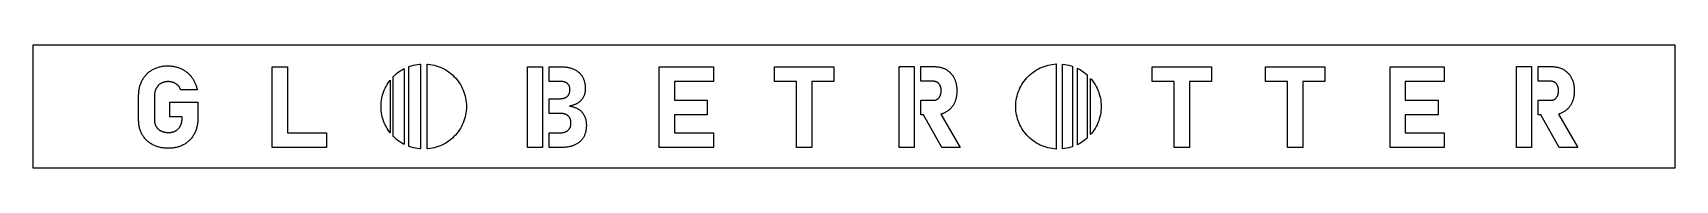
# Model space of a CAD drawing. Header units: metres. Extents: x 0 to 2000, y 0 to 150.
import ezdxf

# ---------------------------------------------------------------- set-up
doc = ezdxf.new("R2010")
doc.units = ezdxf.units.M

msp = doc.modelspace()

# ---------------------------------------------------------------- linework, layer by layer
for p, q in [((2000, 150), (0, 150)), ((0, 150), (0, 0)), ((2000, 0), (2000, 150)), ((144.891, 119.488), (145.836, 120.039)), ((145.836, 120.039), (146.802, 120.562)), ((146.802, 120.562), (147.786, 121.053)), ((147.786, 121.053), (148.788, 121.512)), ((148.788, 121.512), (149.808, 121.94)), ((149.808, 121.94), (150.846, 122.336)), ((150.846, 122.336), (151.901, 122.7)), ((151.901, 122.7), (152.975, 123.033)), ((152.975, 123.033), (154.066, 123.334)), ((154.066, 123.334), (155.175, 123.603)), ((155.175, 123.603), (156.301, 123.841)), ((156.301, 123.841), (157.446, 124.047)), ((157.446, 124.047), (158.608, 124.221)), ((158.608, 124.221), (159.789, 124.364)), ((159.789, 124.364), (160.987, 124.474)), ((160.987, 124.474), (162.203, 124.554)), ((162.203, 124.554), (163.436, 124.601)), ((163.436, 124.601), (164.688, 124.617)), ((164.688, 124.617), (165.72, 124.604)), ((165.72, 124.604), (166.744, 124.567)), ((166.744, 124.567), (167.757, 124.504)), ((167.757, 124.504), (168.762, 124.416)), ((168.762, 124.416), (169.756, 124.303)), ((169.756, 124.303), (170.742, 124.165)), ((170.742, 124.165), (171.718, 124.002)), ((171.718, 124.002), (172.685, 123.814)), ((172.685, 123.814), (173.642, 123.6)), ((173.642, 123.6), (174.59, 123.362)), ((174.59, 123.362), (175.529, 123.098)), ((175.529, 123.098), (176.458, 122.809)), ((176.458, 122.809), (177.378, 122.495)), ((177.378, 122.495), (178.288, 122.156)), ((178.288, 122.156), (179.189, 121.792)), ((179.189, 121.792), (180.081, 121.403)), ((180.081, 121.403), (180.963, 120.989)), ((180.963, 120.989), (181.832, 120.552)), ((181.832, 120.552), (182.684, 120.094)), ((182.684, 120.094), (183.519, 119.615)), ((291.385, 25), (291.385, 123.599)), ((291.385, 123.599), (309.966, 123.599)), ((309.966, 123.599), (309.966, 42.903)), ((449.267, 119.602), (451.487, 120.86)), ((451.487, 120.86), (452, 121.118)), ((452, 121.118), (452, 28.882)), ((458, 123.774), (458.482, 123.96)), ((458, 26.2255), (458, 123.774)), ((458.482, 123.96), (460.905, 124.761)), ((460.905, 124.761), (463.365, 125.442)), ((463.365, 125.442), (465.855, 126.001)), ((465.855, 126.001), (468.37, 126.437)), ((468.37, 126.437), (470.903, 126.75)), ((470.903, 126.75), (472, 126.831)), ((472, 126.831), (472, 23.1695)), ((480, 126.831), (481.097, 126.75)), ((480, 23.1695), (480, 126.831)), ((481.097, 126.75), (483.63, 126.437)), ((483.63, 126.437), (486.145, 126.001)), ((486.145, 126.001), (488.635, 125.442)), ((488.635, 125.442), (491.095, 124.761)), ((491.095, 124.761), (493.518, 123.96)), ((493.518, 123.96), (495.9, 123.042)), ((495.9, 123.042), (498.233, 122.007)), ((498.233, 122.007), (500.513, 120.86)), ((500.513, 120.86), (502.733, 119.602)), ((602.388, 25), (602.388, 123.599)), ((602.388, 123.599), (620.8, 123.599)), ((620.8, 123.599), (620.8, 25)), ((628.8, 105.697), (628.8, 123.599)), ((628.8, 123.599), (642.601, 123.599)), ((642.601, 123.599), (643.716, 123.588)), ((643.716, 123.588), (644.812, 123.555)), ((644.812, 123.555), (645.889, 123.501)), ((645.889, 123.501), (646.946, 123.424)), ((646.946, 123.424), (647.985, 123.326)), ((647.985, 123.326), (649.004, 123.206)), ((649.004, 123.206), (650.003, 123.064)), ((650.003, 123.064), (650.984, 122.901)), ((650.984, 122.901), (651.945, 122.715)), ((651.945, 122.715), (652.887, 122.508)), ((652.887, 122.508), (653.81, 122.279)), ((653.81, 122.279), (654.714, 122.028)), ((654.714, 122.028), (655.598, 121.755)), ((655.598, 121.755), (656.463, 121.461)), ((656.463, 121.461), (657.309, 121.144)), ((657.309, 121.144), (658.136, 120.806)), ((658.136, 120.806), (658.943, 120.446)), ((658.943, 120.446), (659.73, 120.065)), ((659.73, 120.065), (660.494, 119.665)), ((762.79, 25), (762.79, 123.599)), ((762.79, 123.599), (828.839, 123.599)), ((828.839, 123.599), (828.839, 105.697)), ((903.141, 105.697), (903.141, 123.599)), ((903.141, 123.599), (975.429, 123.599)), ((975.429, 123.599), (975.429, 105.697)), ((1054.85, 25), (1054.85, 123.667)), ((1054.85, 123.667), (1073.4, 123.667)), ((1073.4, 123.667), (1073.4, 25)), ((1081.4, 105.765), (1081.4, 123.667)), ((1081.4, 123.667), (1098.05, 123.667)), ((1098.05, 123.667), (1099, 123.654)), ((1099, 123.654), (1099.94, 123.616)), ((1099.94, 123.616), (1100.86, 123.553)), ((1100.86, 123.553), (1101.77, 123.464)), ((1101.77, 123.464), (1102.67, 123.35)), ((1102.67, 123.35), (1103.55, 123.211)), ((1103.55, 123.211), (1104.42, 123.046)), ((1104.42, 123.046), (1105.27, 122.856)), ((1105.27, 122.856), (1106.11, 122.641)), ((1106.11, 122.641), (1106.94, 122.4)), ((1106.94, 122.4), (1107.76, 122.134)), ((1107.76, 122.134), (1108.56, 121.842)), ((1108.56, 121.842), (1109.34, 121.526)), ((1109.34, 121.526), (1110.12, 121.183)), ((1110.12, 121.183), (1110.88, 120.816)), ((1110.88, 120.816), (1111.62, 120.423)), ((1111.62, 120.423), (1112.36, 120.005)), ((1112.36, 120.005), (1113.07, 119.564)), ((1222.27, 119.602), (1224.49, 120.86)), ((1224.49, 120.86), (1226.77, 122.007)), ((1226.77, 122.007), (1229.1, 123.042)), ((1229.1, 123.042), (1231.48, 123.96)), ((1231.48, 123.96), (1233.91, 124.761)), ((1233.91, 124.761), (1236.36, 125.442)), ((1236.36, 125.442), (1238.86, 126.001)), ((1238.86, 126.001), (1241.37, 126.437)), ((1241.37, 126.437), (1243.9, 126.75)), ((1243.9, 126.75), (1246, 126.904)), ((1246, 126.904), (1246, 23.0957)), ((1254, 126.757), (1254.1, 126.75)), ((1254, 23.2432), (1254, 126.757)), ((1254.1, 126.75), (1256.63, 126.437)), ((1256.63, 126.437), (1259.14, 126.001)), ((1259.14, 126.001), (1261.64, 125.442)), ((1261.64, 125.442), (1264.09, 124.761)), ((1264.09, 124.761), (1266, 124.132)), ((1266, 124.132), (1266, 25.8685)), ((1272, 121.621), (1273.51, 120.86)), ((1272, 28.3787), (1272, 121.621)), ((1273.51, 120.86), (1275.73, 119.602)), ((1362.96, 105.697), (1362.96, 123.599)), ((1362.96, 123.599), (1435.24, 123.599)), ((1435.24, 123.599), (1435.24, 105.697)), ((1501.11, 105.697), (1501.11, 123.599)), ((1501.11, 123.599), (1573.39, 123.599)), ((1573.39, 123.599), (1573.39, 105.697)), ((1652.82, 25), (1652.82, 123.599)), ((1652.82, 123.599), (1718.87, 123.599)), ((1718.87, 123.599), (1718.87, 105.697)), ((1806.73, 25), (1806.73, 123.667)), ((1806.73, 123.667), (1825.2, 123.667)), ((1825.2, 123.667), (1825.2, 25)), ((1833.2, 105.765), (1833.2, 123.667)), ((1833.2, 123.667), (1849.93, 123.667)), ((1849.93, 123.667), (1850.88, 123.654)), ((1850.88, 123.654), (1851.81, 123.616)), ((1851.81, 123.616), (1852.74, 123.553)), ((1852.74, 123.553), (1853.65, 123.464)), ((1853.65, 123.464), (1854.54, 123.35)), ((1854.54, 123.35), (1855.42, 123.211)), ((1855.42, 123.211), (1856.29, 123.046)), ((1856.29, 123.046), (1857.15, 122.856)), ((1857.15, 122.856), (1857.99, 122.641)), ((1857.99, 122.641), (1858.82, 122.4)), ((1858.82, 122.4), (1859.63, 122.134)), ((1859.63, 122.134), (1860.43, 121.842)), ((1860.43, 121.842), (1861.22, 121.526)), ((1861.22, 121.526), (1861.99, 121.183)), ((1861.99, 121.183), (1862.75, 120.816)), ((1862.75, 120.816), (1863.5, 120.423)), ((1863.5, 120.423), (1864.23, 120.005)), ((1864.23, 120.005), (1864.95, 119.564)), ((130.353, 99.8035), (130.675, 100.904)), ((130.675, 100.904), (131.029, 101.986)), ((131.029, 101.986), (131.413, 103.049)), ((131.413, 103.049), (131.828, 104.095)), ((131.828, 104.095), (132.274, 105.122)), ((132.274, 105.122), (132.75, 106.131)), ((132.75, 106.131), (133.257, 107.121)), ((133.257, 107.121), (133.792, 108.089)), ((133.792, 108.089), (134.353, 109.031)), ((134.353, 109.031), (134.94, 109.948)), ((134.94, 109.948), (135.552, 110.838)), ((135.552, 110.838), (136.19, 111.702)), ((136.19, 111.702), (136.853, 112.54)), ((136.853, 112.54), (137.542, 113.352)), ((137.542, 113.352), (138.256, 114.138)), ((138.256, 114.138), (138.996, 114.898)), ((138.996, 114.898), (139.761, 115.632)), ((139.761, 115.632), (140.553, 116.339)), ((140.553, 116.339), (141.369, 117.021)), ((141.369, 117.021), (142.211, 117.677)), ((142.211, 117.677), (143.079, 118.306)), ((143.079, 118.306), (143.973, 118.91)), ((143.973, 118.91), (144.891, 119.488)), ((152.133, 100.001), (151.813, 99.6131)), ((152.464, 100.377), (152.133, 100.001)), ((152.807, 100.74), (152.464, 100.377)), ((153.162, 101.09), (152.807, 100.74)), ((153.529, 101.428), (153.162, 101.09)), ((153.907, 101.753), (153.529, 101.428)), ((154.297, 102.065), (153.907, 101.753)), ((154.699, 102.365), (154.297, 102.065)), ((155.112, 102.652), (154.699, 102.365)), ((155.537, 102.926), (155.112, 102.652)), ((155.974, 103.188), (155.537, 102.926)), ((156.421, 103.436), (155.974, 103.188)), ((156.876, 103.669), (156.421, 103.436)), ((157.339, 103.886), (156.876, 103.669)), ((157.811, 104.089), (157.339, 103.886)), ((158.291, 104.277), (157.811, 104.089)), ((158.779, 104.449), (158.291, 104.277)), ((159.275, 104.607), (158.779, 104.449)), ((159.779, 104.75), (159.275, 104.607)), ((160.292, 104.877), (159.779, 104.75)), ((160.813, 104.99), (160.292, 104.877)), ((161.342, 105.088), (160.813, 104.99)), ((161.879, 105.17), (161.342, 105.088)), ((162.424, 105.238), (161.879, 105.17)), ((162.978, 105.29), (162.424, 105.238)), ((163.54, 105.328), (162.978, 105.29)), ((164.11, 105.35), (163.54, 105.328)), ((164.688, 105.358), (164.11, 105.35)), ((165.086, 105.354), (164.688, 105.358)), ((165.483, 105.342), (165.086, 105.354)), ((165.877, 105.321), (165.483, 105.342)), ((166.271, 105.292), (165.877, 105.321)), ((166.662, 105.255), (166.271, 105.292)), ((167.052, 105.21), (166.662, 105.255)), ((167.44, 105.157), (167.052, 105.21)), ((167.827, 105.095), (167.44, 105.157)), ((168.212, 105.025), (167.827, 105.095)), ((168.595, 104.947), (168.212, 105.025)), ((168.977, 104.861), (168.595, 104.947)), ((169.357, 104.767), (168.977, 104.861)), ((169.735, 104.664), (169.357, 104.767)), ((170.112, 104.553), (169.735, 104.664)), ((170.487, 104.434), (170.112, 104.553)), ((170.86, 104.307), (170.487, 104.434)), ((171.232, 104.171), (170.86, 104.307)), ((171.6, 104.028), (171.232, 104.171)), ((171.963, 103.877), (171.6, 104.028)), ((172.32, 103.718), (171.963, 103.877)), ((172.671, 103.552), (172.32, 103.718)), ((173.017, 103.379), (172.671, 103.552)), ((173.357, 103.198), (173.017, 103.379)), ((173.691, 103.01), (173.357, 103.198)), ((174.02, 102.814), (173.691, 103.01)), ((174.343, 102.61), (174.02, 102.814)), ((174.661, 102.399), (174.343, 102.61)), ((174.972, 102.181), (174.661, 102.399)), ((175.279, 101.955), (174.972, 102.181)), ((175.579, 101.721), (175.279, 101.955)), ((175.874, 101.48), (175.579, 101.721)), ((176.163, 101.232), (175.874, 101.48)), ((176.447, 100.976), (176.163, 101.232)), ((176.725, 100.712), (176.447, 100.976)), ((176.996, 100.442), (176.725, 100.712)), ((177.257, 100.166), (176.996, 100.442)), ((177.51, 99.884), (177.257, 100.166)), ((183.519, 119.615), (184.337, 119.115)), ((184.337, 119.115), (185.137, 118.594)), ((185.137, 118.594), (185.92, 118.052)), ((185.92, 118.052), (186.687, 117.49)), ((186.687, 117.49), (187.436, 116.906)), ((187.436, 116.906), (188.168, 116.302)), ((188.168, 116.302), (188.883, 115.676)), ((188.883, 115.676), (189.58, 115.03)), ((189.58, 115.03), (190.261, 114.363)), ((190.261, 114.363), (190.924, 113.675)), ((190.924, 113.675), (191.571, 112.967)), ((191.571, 112.967), (192.2, 112.237)), ((192.2, 112.237), (192.812, 111.486)), ((192.812, 111.486), (193.407, 110.715)), ((193.407, 110.715), (193.982, 109.926)), ((193.982, 109.926), (194.535, 109.122)), ((194.535, 109.122), (195.066, 108.304)), ((195.066, 108.304), (195.574, 107.471)), ((195.574, 107.471), (196.06, 106.624)), ((196.06, 106.624), (196.524, 105.762)), ((196.524, 105.762), (196.965, 104.886)), ((196.965, 104.886), (197.385, 103.995)), ((197.385, 103.995), (197.781, 103.089)), ((197.781, 103.089), (198.156, 102.169)), ((198.156, 102.169), (198.508, 101.235)), ((198.508, 101.235), (198.838, 100.286)), ((198.838, 100.286), (199.146, 99.3219)), ((430.14, 99.5126), (431.398, 101.733)), ((431.398, 101.733), (432.764, 103.89)), ((432.764, 103.89), (434.233, 105.976)), ((434.233, 105.976), (435, 106.959)), ((435, 106.959), (435, 43.0411)), ((439, 111.527), (439.23, 111.77)), ((439, 38.4725), (439, 111.527)), ((439.23, 111.77), (441.079, 113.529)), ((441.079, 113.529), (443.012, 115.197)), ((443.012, 115.197), (445.024, 116.767)), ((445.024, 116.767), (447.11, 118.236)), ((447.11, 118.236), (449.267, 119.602)), ((502.733, 119.602), (504.89, 118.236)), ((504.89, 118.236), (506.976, 116.767)), ((506.976, 116.767), (508.988, 115.197)), ((508.988, 115.197), (510.921, 113.529)), ((510.921, 113.529), (512.77, 111.77)), ((512.77, 111.77), (514.529, 109.921)), ((514.529, 109.921), (516.197, 107.988)), ((516.197, 107.988), (517.767, 105.976)), ((517.767, 105.976), (519.236, 103.89)), ((519.236, 103.89), (520.602, 101.733)), ((520.602, 101.733), (521.86, 99.5126)), ((641.991, 105.697), (628.8, 105.697)), ((642.66, 105.688), (641.991, 105.697)), ((643.311, 105.66), (642.66, 105.688)), ((643.944, 105.615), (643.311, 105.66)), ((644.559, 105.551), (643.944, 105.615)), ((645.156, 105.468), (644.559, 105.551)), ((645.735, 105.368), (645.156, 105.468)), ((646.295, 105.249), (645.735, 105.368)), ((646.838, 105.111), (646.295, 105.249)), ((647.362, 104.956), (646.838, 105.111)), ((647.869, 104.782), (647.362, 104.956)), ((648.357, 104.59), (647.869, 104.782)), ((648.828, 104.379), (648.357, 104.59)), ((649.28, 104.15), (648.828, 104.379)), ((649.714, 103.903), (649.28, 104.15)), ((650.13, 103.638), (649.714, 103.903)), ((650.528, 103.354), (650.13, 103.638)), ((650.908, 103.052), (650.528, 103.354)), ((651.268, 102.734), (650.908, 103.052)), ((651.606, 102.401), (651.268, 102.734)), ((651.923, 102.053), (651.606, 102.401)), ((652.217, 101.691), (651.923, 102.053)), ((652.49, 101.315), (652.217, 101.691)), ((652.741, 100.924), (652.49, 101.315)), ((652.97, 100.518), (652.741, 100.924)), ((653.177, 100.098), (652.97, 100.518)), ((653.363, 99.663), (653.177, 100.098)), ((660.494, 119.665), (661.235, 119.244)), ((661.235, 119.244), (661.954, 118.805)), ((661.954, 118.805), (662.651, 118.345)), ((662.651, 118.345), (663.325, 117.865)), ((663.325, 117.865), (663.976, 117.366)), ((663.976, 117.366), (664.605, 116.848)), ((664.605, 116.848), (665.211, 116.309)), ((665.211, 116.309), (665.795, 115.751)), ((665.795, 115.751), (666.357, 115.173)), ((666.357, 115.173), (666.895, 114.575)), ((666.895, 114.575), (667.411, 113.958)), ((667.411, 113.958), (667.905, 113.321)), ((667.905, 113.321), (668.376, 112.664)), ((668.376, 112.664), (668.825, 111.987)), ((668.825, 111.987), (669.251, 111.291)), ((669.251, 111.291), (669.654, 110.577)), ((669.654, 110.577), (670.032, 109.846)), ((670.032, 109.846), (670.386, 109.098)), ((670.386, 109.098), (670.715, 108.334)), ((670.715, 108.334), (671.02, 107.553)), ((671.02, 107.553), (671.301, 106.755)), ((671.301, 106.755), (671.557, 105.941)), ((671.557, 105.941), (671.789, 105.11)), ((671.789, 105.11), (671.996, 104.262)), ((671.996, 104.262), (672.179, 103.398)), ((672.179, 103.398), (672.338, 102.517)), ((672.338, 102.517), (672.472, 101.619)), ((672.472, 101.619), (672.582, 100.705)), ((672.582, 100.705), (672.667, 99.7739)), ((828.839, 105.697), (781.371, 105.697)), ((781.371, 105.697), (781.371, 82.912)), ((929.994, 105.697), (903.141, 105.697)), ((929.994, 25), (929.994, 105.697)), ((975.429, 105.697), (948.575, 105.697)), ((948.575, 105.697), (948.575, 25)), ((1096.56, 105.765), (1081.4, 105.765)), ((1096.9, 105.76), (1096.56, 105.765)), ((1097.23, 105.745), (1096.9, 105.76)), ((1097.56, 105.721), (1097.23, 105.745)), ((1097.89, 105.686), (1097.56, 105.721)), ((1098.21, 105.642), (1097.89, 105.686)), ((1098.52, 105.588), (1098.21, 105.642)), ((1098.83, 105.524), (1098.52, 105.588)), ((1099.14, 105.45), (1098.83, 105.524)), ((1099.44, 105.366), (1099.14, 105.45)), ((1099.73, 105.272), (1099.44, 105.366)), ((1100.02, 105.169), (1099.73, 105.272)), ((1100.3, 105.055), (1100.02, 105.169)), ((1100.58, 104.932), (1100.3, 105.055)), ((1100.85, 104.799), (1100.58, 104.932)), ((1101.12, 104.656), (1100.85, 104.799)), ((1101.39, 104.504), (1101.12, 104.656)), ((1101.64, 104.341), (1101.39, 104.504)), ((1101.89, 104.169), (1101.64, 104.341)), ((1102.14, 103.989), (1101.89, 104.169)), ((1102.38, 103.8), (1102.14, 103.989)), ((1102.61, 103.603), (1102.38, 103.8)), ((1102.83, 103.398), (1102.61, 103.603)), ((1103.05, 103.184), (1102.83, 103.398)), ((1103.26, 102.961), (1103.05, 103.184)), ((1103.47, 102.73), (1103.26, 102.961)), ((1103.66, 102.491), (1103.47, 102.73)), ((1103.86, 102.243), (1103.66, 102.491)), ((1104.04, 101.987), (1103.86, 102.243)), ((1104.22, 101.722), (1104.04, 101.987)), ((1104.39, 101.449), (1104.22, 101.722)), ((1104.55, 101.167), (1104.39, 101.449)), ((1104.71, 100.877), (1104.55, 101.167)), ((1104.86, 100.579), (1104.71, 100.877)), ((1105, 100.272), (1104.86, 100.579)), ((1105.13, 99.958), (1105, 100.272)), ((1113.07, 119.564), (1113.77, 119.102)), ((1113.77, 119.102), (1114.45, 118.619)), ((1114.45, 118.619), (1115.11, 118.115)), ((1115.11, 118.115), (1115.75, 117.59)), ((1115.75, 117.59), (1116.37, 117.044)), ((1116.37, 117.044), (1116.97, 116.478)), ((1116.97, 116.478), (1117.55, 115.89)), ((1117.55, 115.89), (1118.11, 115.282)), ((1118.11, 115.282), (1118.65, 114.652)), ((1118.65, 114.652), (1119.18, 114.002)), ((1119.18, 114.002), (1119.68, 113.331)), ((1119.68, 113.331), (1120.17, 112.639)), ((1120.17, 112.639), (1120.63, 111.927)), ((1120.63, 111.927), (1121.08, 111.193)), ((1121.08, 111.193), (1121.51, 110.438)), ((1121.51, 110.438), (1121.92, 109.663)), ((1121.92, 109.663), (1122.31, 108.87)), ((1122.31, 108.87), (1122.67, 108.062)), ((1122.67, 108.062), (1123.01, 107.239)), ((1123.01, 107.239), (1123.33, 106.402)), ((1123.33, 106.402), (1123.62, 105.549)), ((1123.62, 105.549), (1123.89, 104.682)), ((1123.89, 104.682), (1124.14, 103.8)), ((1124.14, 103.8), (1124.36, 102.904)), ((1124.36, 102.904), (1124.56, 101.992)), ((1124.56, 101.992), (1124.73, 101.066)), ((1124.73, 101.066), (1124.89, 100.125)), ((1124.89, 100.125), (1125.02, 99.1695)), ((1203.14, 99.5126), (1204.4, 101.733)), ((1204.4, 101.733), (1205.76, 103.89)), ((1205.76, 103.89), (1207.23, 105.976)), ((1207.23, 105.976), (1208.8, 107.988)), ((1208.8, 107.988), (1210.47, 109.921)), ((1210.47, 109.921), (1212.23, 111.77)), ((1212.23, 111.77), (1214.08, 113.529)), ((1214.08, 113.529), (1216.01, 115.197)), ((1216.01, 115.197), (1218.02, 116.767)), ((1218.02, 116.767), (1220.11, 118.236)), ((1220.11, 118.236), (1222.27, 119.602)), ((1275.73, 119.602), (1277.89, 118.236)), ((1277.89, 118.236), (1279.98, 116.767)), ((1279.98, 116.767), (1281.99, 115.197)), ((1281.99, 115.197), (1283.92, 113.529)), ((1283.92, 113.529), (1284, 113.454)), ((1284, 113.454), (1284, 36.5457)), ((1288, 109.376), (1289.2, 107.988)), ((1288, 40.6244), (1288, 109.376)), ((1289.2, 107.988), (1290.77, 105.976)), ((1290.77, 105.976), (1292.24, 103.89)), ((1292.24, 103.89), (1293.6, 101.733)), ((1293.6, 101.733), (1294.86, 99.5126)), ((1389.81, 105.697), (1362.96, 105.697)), ((1389.81, 25), (1389.81, 105.697)), ((1435.24, 105.697), (1408.39, 105.697)), ((1408.39, 105.697), (1408.39, 25)), ((1527.96, 105.697), (1501.11, 105.697)), ((1527.96, 25), (1527.96, 105.697)), ((1573.39, 105.697), (1546.54, 105.697)), ((1546.54, 105.697), (1546.54, 25)), ((1718.87, 105.697), (1671.4, 105.697)), ((1671.4, 105.697), (1671.4, 82.912)), ((1848.43, 105.765), (1833.2, 105.765)), ((1848.77, 105.76), (1848.43, 105.765)), ((1849.11, 105.745), (1848.77, 105.76)), ((1849.44, 105.721), (1849.11, 105.745)), ((1849.76, 105.686), (1849.44, 105.721)), ((1850.08, 105.642), (1849.76, 105.686)), ((1850.4, 105.588), (1850.08, 105.642)), ((1850.71, 105.524), (1850.4, 105.588)), ((1851.01, 105.45), (1850.71, 105.524)), ((1851.31, 105.366), (1851.01, 105.45)), ((1851.61, 105.272), (1851.31, 105.366)), ((1851.9, 105.169), (1851.61, 105.272)), ((1852.18, 105.055), (1851.9, 105.169)), ((1852.46, 104.932), (1852.18, 105.055)), ((1852.73, 104.799), (1852.46, 104.932)), ((1853, 104.656), (1852.73, 104.799)), ((1853.26, 104.504), (1853, 104.656)), ((1853.52, 104.341), (1853.26, 104.504)), ((1853.77, 104.169), (1853.52, 104.341)), ((1854.02, 103.989), (1853.77, 104.169)), ((1854.26, 103.8), (1854.02, 103.989)), ((1854.49, 103.603), (1854.26, 103.8)), ((1854.71, 103.398), (1854.49, 103.603)), ((1854.93, 103.184), (1854.71, 103.398)), ((1855.14, 102.961), (1854.93, 103.184)), ((1855.34, 102.73), (1855.14, 102.961)), ((1855.54, 102.491), (1855.34, 102.73)), ((1855.73, 102.243), (1855.54, 102.491)), ((1855.92, 101.987), (1855.73, 102.243)), ((1856.09, 101.722), (1855.92, 101.987)), ((1856.26, 101.449), (1856.09, 101.722)), ((1856.43, 101.167), (1856.26, 101.449)), ((1856.58, 100.877), (1856.43, 101.167)), ((1856.73, 100.579), (1856.58, 100.877)), ((1856.88, 100.272), (1856.73, 100.579)), ((1857.01, 99.958), (1856.88, 100.272)), ((1864.95, 119.564), (1865.65, 119.102)), ((1865.65, 119.102), (1866.33, 118.619)), ((1866.33, 118.619), (1866.98, 118.115)), ((1866.98, 118.115), (1867.62, 117.59)), ((1867.62, 117.59), (1868.24, 117.044)), ((1868.24, 117.044), (1868.84, 116.478)), ((1868.84, 116.478), (1869.43, 115.89)), ((1869.43, 115.89), (1869.99, 115.282)), ((1869.99, 115.282), (1870.53, 114.652)), ((1870.53, 114.652), (1871.06, 114.002)), ((1871.06, 114.002), (1871.56, 113.331)), ((1871.56, 113.331), (1872.05, 112.639)), ((1872.05, 112.639), (1872.51, 111.927)), ((1872.51, 111.927), (1872.96, 111.193)), ((1872.96, 111.193), (1873.39, 110.438)), ((1873.39, 110.438), (1873.79, 109.663)), ((1873.79, 109.663), (1874.18, 108.87)), ((1874.18, 108.87), (1874.55, 108.062)), ((1874.55, 108.062), (1874.89, 107.239)), ((1874.89, 107.239), (1875.2, 106.402)), ((1875.2, 106.402), (1875.5, 105.549)), ((1875.5, 105.549), (1875.77, 104.682)), ((1875.77, 104.682), (1876.01, 103.8)), ((1876.01, 103.8), (1876.24, 102.904)), ((1876.24, 102.904), (1876.43, 101.992)), ((1876.43, 101.992), (1876.61, 101.066)), ((1876.61, 101.066), (1876.76, 100.125)), ((1876.76, 100.125), (1876.89, 99.1695)), ((128.816, 87.794), (128.831, 89.0773)), ((128.816, 58.703), (128.816, 87.794)), ((128.831, 89.0773), (128.877, 90.3423)), ((128.877, 90.3423), (128.954, 91.589)), ((128.954, 91.589), (129.062, 92.8174)), ((129.062, 92.8174), (129.2, 94.0275)), ((129.2, 94.0275), (129.369, 95.2193)), ((129.369, 95.2193), (129.569, 96.3928)), ((129.569, 96.3928), (129.799, 97.548)), ((129.799, 97.548), (130.061, 98.6849)), ((130.061, 98.6849), (130.353, 99.8035)), ((148.081, 88.4041), (148.074, 87.794)), ((148.074, 87.794), (148.074, 58.703)), ((148.103, 89.0058), (148.081, 88.4041)), ((148.138, 89.599), (148.103, 89.0058)), ((148.188, 90.1838), (148.138, 89.599)), ((148.253, 90.7601), (148.188, 90.1838)), ((148.332, 91.328), (148.253, 90.7601)), ((148.425, 91.8874), (148.332, 91.328)), ((148.532, 92.4384), (148.425, 91.8874)), ((148.654, 92.981), (148.532, 92.4384)), ((148.79, 93.515), (148.654, 92.981)), ((148.94, 94.0407), (148.79, 93.515)), ((149.104, 94.5578), (148.94, 94.0407)), ((149.283, 95.0666), (149.104, 94.5578)), ((149.477, 95.5668), (149.283, 95.0666)), ((149.684, 96.0587), (149.477, 95.5668)), ((149.906, 96.5421), (149.684, 96.0587)), ((150.142, 97.017), (149.906, 96.5421)), ((150.391, 97.4814), (150.142, 97.017)), ((150.652, 97.9331), (150.391, 97.4814)), ((150.925, 98.3721), (150.652, 97.9331)), ((151.209, 98.7984), (150.925, 98.3721)), ((151.506, 99.2121), (151.209, 98.7984)), ((151.813, 99.6131), (151.506, 99.2121)), ((166.791, 62.229), (166.791, 80.132)), ((166.791, 80.132), (200.968, 80.132)), ((177.753, 99.5963), (177.51, 99.884)), ((177.987, 99.3027), (177.753, 99.5963)), ((178.212, 99.0033), (177.987, 99.3027)), ((178.428, 98.698), (178.212, 99.0033)), ((178.634, 98.3868), (178.428, 98.698)), ((178.832, 98.0697), (178.634, 98.3868)), ((179.02, 97.7468), (178.832, 98.0697)), ((179.199, 97.418), (179.02, 97.7468)), ((179.369, 97.0833), (179.199, 97.418)), ((179.53, 96.7428), (179.369, 97.0833)), ((179.682, 96.3964), (179.53, 96.7428)), ((179.824, 96.0441), (179.682, 96.3964)), ((179.958, 95.686), (179.824, 96.0441)), ((180.082, 95.322), (179.958, 95.686)), ((200.154, 95.322), (180.082, 95.322)), ((199.146, 99.3219), (199.431, 98.3437)), ((199.431, 98.3437), (199.695, 97.351)), ((199.695, 97.351), (199.935, 96.3438)), ((199.935, 96.3438), (200.154, 95.322)), ((200.968, 80.132), (200.968, 60.873)), ((424.063, 77.5515), (424.25, 80.0969)), ((424.25, 80.0969), (424.563, 82.63)), ((424.563, 82.63), (424.999, 85.1447)), ((424.999, 85.1447), (425.558, 87.635)), ((425.558, 87.635), (426.239, 90.0948)), ((426.239, 90.0948), (427.04, 92.5183)), ((427.04, 92.5183), (427.958, 94.8995)), ((427.958, 94.8995), (428.993, 97.2329)), ((428.993, 97.2329), (430.14, 99.5126)), ((521.86, 99.5126), (523.007, 97.2329)), ((523.007, 97.2329), (524.042, 94.8995)), ((524.042, 94.8995), (524.96, 92.5183)), ((524.96, 92.5183), (525.761, 90.0948)), ((525.761, 90.0948), (526.442, 87.635)), ((526.442, 87.635), (527.001, 85.1447)), ((527.001, 85.1447), (527.437, 82.63)), ((527.437, 82.63), (527.75, 80.0969)), ((527.75, 80.0969), (527.937, 77.5515)), ((628.8, 66.637), (628.8, 84.539)), ((628.8, 84.539), (641.991, 84.539)), ((641.991, 84.539), (642.66, 84.5491)), ((642.66, 84.5491), (643.311, 84.5793)), ((643.311, 84.5793), (643.944, 84.6298)), ((643.944, 84.6298), (644.559, 84.7004)), ((644.559, 84.7004), (645.156, 84.7912)), ((645.156, 84.7912), (645.735, 84.9022)), ((645.735, 84.9022), (646.295, 85.0334)), ((646.295, 85.0334), (646.838, 85.1848)), ((646.838, 85.1848), (647.362, 85.3563)), ((647.362, 85.3563), (647.869, 85.548)), ((647.869, 85.548), (648.357, 85.7599)), ((648.357, 85.7599), (648.828, 85.9919)), ((648.828, 85.9919), (649.28, 86.2442)), ((649.28, 86.2442), (649.714, 86.5166)), ((649.714, 86.5166), (650.13, 86.8092)), ((650.13, 86.8092), (650.528, 87.122)), ((650.528, 87.122), (650.908, 87.455)), ((650.908, 87.455), (651.268, 87.8063)), ((651.268, 87.8063), (651.606, 88.174)), ((651.606, 88.174), (651.923, 88.5581)), ((651.923, 88.5581), (652.217, 88.9587)), ((652.217, 88.9587), (652.49, 89.3757)), ((652.49, 89.3757), (652.741, 89.8091)), ((652.741, 89.8091), (652.97, 90.2589)), ((652.97, 90.2589), (653.177, 90.7252)), ((653.177, 90.7252), (653.363, 91.2079)), ((653.526, 99.2137), (653.363, 99.663)), ((653.363, 91.2079), (653.526, 91.707)), ((653.668, 98.7498), (653.526, 99.2137)), ((653.526, 91.707), (653.668, 92.2226)), ((653.788, 98.2714), (653.668, 98.7498)), ((653.668, 92.2226), (653.788, 92.7546)), ((653.887, 97.7784), (653.788, 98.2714)), ((653.788, 92.7546), (653.887, 93.303)), ((653.963, 97.2709), (653.887, 97.7784)), ((653.887, 93.303), (653.963, 93.8679)), ((654.017, 96.7488), (653.963, 97.2709)), ((653.963, 93.8679), (654.017, 94.4491)), ((654.05, 96.2122), (654.017, 96.7488)), ((654.017, 94.4491), (654.05, 95.0469)), ((654.061, 95.661), (654.05, 96.2122)), ((654.05, 95.0469), (654.061, 95.661)), ((664.887, 80.0782), (664.398, 79.7266)), ((665.361, 80.4408), (664.887, 80.0782)), ((665.822, 80.8144), (665.361, 80.4408)), ((666.268, 81.1991), (665.822, 80.8144)), ((666.7, 81.5948), (666.268, 81.1991)), ((667.117, 82.0015), (666.7, 81.5948)), ((667.521, 82.4192), (667.117, 82.0015)), ((667.909, 82.848), (667.521, 82.4192)), ((668.284, 83.2878), (667.909, 82.848)), ((668.644, 83.7386), (668.284, 83.2878)), ((668.99, 84.2004), (668.644, 83.7386)), ((669.322, 84.6733), (668.99, 84.2004)), ((669.639, 85.1572), (669.322, 84.6733)), ((669.942, 85.6521), (669.639, 85.1572)), ((670.231, 86.158), (669.942, 85.6521)), ((670.505, 86.675), (670.231, 86.158)), ((670.765, 87.2021), (670.505, 86.675)), ((671.008, 87.7385), (670.765, 87.2021)), ((671.236, 88.2839), (671.008, 87.7385)), ((671.448, 88.8385), (671.236, 88.2839)), ((671.645, 89.4023), (671.448, 88.8385)), ((671.826, 89.9752), (671.645, 89.4023)), ((671.991, 90.5573), (671.826, 89.9752)), ((672.14, 91.1485), (671.991, 90.5573)), ((672.274, 91.7488), (672.14, 91.1485)), ((672.392, 92.3583), (672.274, 91.7488)), ((672.494, 92.977), (672.392, 92.3583)), ((672.581, 93.6048), (672.494, 92.977)), ((672.651, 94.2417), (672.581, 93.6048)), ((672.706, 94.8878), (672.651, 94.2417)), ((672.667, 99.7739), (672.728, 98.8262)), ((672.746, 95.5431), (672.706, 94.8878)), ((672.728, 98.8262), (672.765, 97.862)), ((672.769, 96.2074), (672.746, 95.5431)), ((672.765, 97.862), (672.777, 96.881)), ((672.777, 96.881), (672.769, 96.2074)), ((781.371, 82.912), (821.38, 82.912)), ((821.38, 82.912), (821.38, 65.009)), ((1081.4, 64.67), (1081.4, 82.573)), ((1081.4, 82.573), (1096.56, 82.573)), ((1096.56, 82.573), (1096.89, 82.5779)), ((1096.89, 82.5779), (1097.22, 82.5927)), ((1097.22, 82.5927), (1097.54, 82.6173)), ((1097.54, 82.6173), (1097.86, 82.6518)), ((1097.86, 82.6518), (1098.17, 82.6962)), ((1098.17, 82.6962), (1098.48, 82.7504)), ((1098.48, 82.7504), (1098.79, 82.8144)), ((1098.79, 82.8144), (1099.09, 82.8883)), ((1099.09, 82.8883), (1099.38, 82.9721)), ((1099.38, 82.9721), (1099.67, 83.0657)), ((1099.67, 83.0657), (1099.96, 83.1692)), ((1099.96, 83.1692), (1100.24, 83.2825)), ((1100.24, 83.2825), (1100.52, 83.4057)), ((1100.52, 83.4057), (1100.79, 83.5388)), ((1100.79, 83.5388), (1101.05, 83.6816)), ((1101.05, 83.6816), (1101.32, 83.8344)), ((1101.32, 83.8344), (1101.57, 83.997)), ((1101.57, 83.997), (1101.83, 84.1687)), ((1101.83, 84.1687), (1102.07, 84.3489)), ((1102.07, 84.3489), (1102.31, 84.5376)), ((1102.31, 84.5376), (1102.54, 84.7346)), ((1102.54, 84.7346), (1102.77, 84.9402)), ((1102.77, 84.9402), (1102.98, 85.1541)), ((1102.98, 85.1541), (1103.2, 85.3766)), ((1103.2, 85.3766), (1103.4, 85.6074)), ((1103.4, 85.6074), (1103.6, 85.8467)), ((1103.6, 85.8467), (1103.79, 86.0944)), ((1103.79, 86.0944), (1103.97, 86.3506)), ((1103.97, 86.3506), (1104.15, 86.6152)), ((1104.15, 86.6152), (1104.32, 86.8883)), ((1104.32, 86.8883), (1104.48, 87.1698)), ((1104.48, 87.1698), (1104.64, 87.4598)), ((1104.64, 87.4598), (1104.79, 87.7581)), ((1104.79, 87.7581), (1104.93, 88.065)), ((1104.93, 88.065), (1105.07, 88.379)), ((1105.07, 88.379), (1105.19, 88.6986)), ((1105.26, 99.6384), (1105.13, 99.958)), ((1105.19, 88.6986), (1105.32, 89.0239)), ((1105.38, 99.3131), (1105.26, 99.6384)), ((1105.32, 89.0239), (1105.43, 89.3548)), ((1105.49, 98.9823), (1105.38, 99.3131)), ((1105.43, 89.3548), (1105.53, 89.6913)), ((1105.59, 98.6458), (1105.49, 98.9823)), ((1105.53, 89.6913), (1105.63, 90.0334)), ((1105.69, 98.3037), (1105.59, 98.6458)), ((1105.63, 90.0334), (1105.72, 90.3812)), ((1105.78, 97.9559), (1105.69, 98.3037)), ((1105.72, 90.3812), (1105.8, 90.7347)), ((1105.85, 97.6025), (1105.78, 97.9559)), ((1105.8, 90.7347), (1105.87, 91.0937)), ((1105.92, 97.2435), (1105.85, 97.6025)), ((1105.87, 91.0937), (1105.94, 91.4584)), ((1105.98, 96.8789), (1105.92, 97.2435)), ((1105.94, 91.4584), (1106, 91.8288)), ((1106.04, 96.5087), (1105.98, 96.8789)), ((1106, 91.8288), (1106.05, 92.2047)), ((1106.08, 96.1328), (1106.04, 96.5087)), ((1106.05, 92.2047), (1106.09, 92.5863)), ((1106.12, 95.7513), (1106.08, 96.1328)), ((1106.09, 92.5863), (1106.13, 92.9735)), ((1106.15, 95.3642), (1106.12, 95.7513)), ((1106.13, 92.9735), (1106.15, 93.3664)), ((1106.17, 94.9714), (1106.15, 95.3642)), ((1106.15, 93.3664), (1106.17, 93.7649)), ((1106.18, 94.573), (1106.17, 94.9714)), ((1106.17, 93.7649), (1106.19, 94.169)), ((1106.19, 94.169), (1106.18, 94.573)), ((1122.67, 80.2743), (1122.31, 79.4663)), ((1123.01, 81.0972), (1122.67, 80.2743)), ((1123.33, 81.9348), (1123.01, 81.0972)), ((1123.62, 82.7872), (1123.33, 81.9348)), ((1123.89, 83.6544), (1123.62, 82.7872)), ((1124.14, 84.5363), (1123.89, 83.6544)), ((1124.36, 85.4331), (1124.14, 84.5363)), ((1124.56, 86.3446), (1124.36, 85.4331)), ((1124.73, 87.2709), (1124.56, 86.3446)), ((1124.89, 88.212), (1124.73, 87.2709)), ((1125.02, 89.1679), (1124.89, 88.212)), ((1125.02, 99.1695), (1125.12, 98.199)), ((1125.12, 90.1385), (1125.02, 89.1679)), ((1125.12, 98.199), (1125.2, 97.2137)), ((1125.2, 91.124), (1125.12, 90.1385)), ((1125.2, 97.2137), (1125.26, 96.2135)), ((1125.26, 92.1242), (1125.2, 91.124)), ((1125.26, 96.2135), (1125.3, 95.1987)), ((1125.3, 93.1392), (1125.26, 92.1242)), ((1125.3, 95.1987), (1125.31, 94.169)), ((1125.31, 94.169), (1125.3, 93.1392)), ((1197.06, 77.5515), (1197.25, 80.0969)), ((1197.25, 80.0969), (1197.56, 82.63)), ((1197.56, 82.63), (1198, 85.1447)), ((1198, 85.1447), (1198.56, 87.635)), ((1198.56, 87.635), (1199.24, 90.0948)), ((1199.24, 90.0948), (1200.04, 92.5183)), ((1200.04, 92.5183), (1200.96, 94.8995)), ((1200.96, 94.8995), (1201.99, 97.2329)), ((1201.99, 97.2329), (1203.14, 99.5126)), ((1294.86, 99.5126), (1296.01, 97.2329)), ((1296.01, 97.2329), (1297.04, 94.8995)), ((1297.04, 94.8995), (1297.96, 92.5183)), ((1297.96, 92.5183), (1298.76, 90.0948)), ((1298.76, 90.0948), (1299.44, 87.635)), ((1299.44, 87.635), (1300, 85.1447)), ((1300, 85.1447), (1300.44, 82.63)), ((1300.44, 82.63), (1300.75, 80.0969)), ((1300.75, 80.0969), (1300.94, 77.5515)), ((1671.4, 82.912), (1711.41, 82.912)), ((1711.41, 82.912), (1711.41, 65.009)), ((1833.2, 64.67), (1833.2, 82.573)), ((1833.2, 82.573), (1848.43, 82.573)), ((1848.43, 82.573), (1848.77, 82.5779)), ((1848.77, 82.5779), (1849.09, 82.5927)), ((1849.09, 82.5927), (1849.42, 82.6173)), ((1849.42, 82.6173), (1849.74, 82.6518)), ((1849.74, 82.6518), (1850.05, 82.6962)), ((1850.05, 82.6962), (1850.36, 82.7504)), ((1850.36, 82.7504), (1850.66, 82.8144)), ((1850.66, 82.8144), (1850.96, 82.8883)), ((1850.96, 82.8883), (1851.26, 82.9721)), ((1851.26, 82.9721), (1851.55, 83.0657)), ((1851.55, 83.0657), (1851.84, 83.1692)), ((1851.84, 83.1692), (1852.12, 83.2825)), ((1852.12, 83.2825), (1852.39, 83.4057)), ((1852.39, 83.4057), (1852.66, 83.5388)), ((1852.66, 83.5388), (1852.93, 83.6816)), ((1852.93, 83.6816), (1853.19, 83.8344)), ((1853.19, 83.8344), (1853.45, 83.997)), ((1853.45, 83.997), (1853.7, 84.1687)), ((1853.7, 84.1687), (1853.95, 84.3489)), ((1853.95, 84.3489), (1854.19, 84.5376)), ((1854.19, 84.5376), (1854.42, 84.7346)), ((1854.42, 84.7346), (1854.64, 84.9402)), ((1854.64, 84.9402), (1854.86, 85.1541)), ((1854.86, 85.1541), (1855.07, 85.3766)), ((1855.07, 85.3766), (1855.28, 85.6074)), ((1855.28, 85.6074), (1855.47, 85.8467)), ((1855.47, 85.8467), (1855.66, 86.0944)), ((1855.66, 86.0944), (1855.85, 86.3506)), ((1855.85, 86.3506), (1856.03, 86.6152)), ((1856.03, 86.6152), (1856.2, 86.8883)), ((1856.2, 86.8883), (1856.36, 87.1698)), ((1856.36, 87.1698), (1856.52, 87.4598)), ((1856.52, 87.4598), (1856.66, 87.7581)), ((1856.66, 87.7581), (1856.81, 88.065)), ((1856.81, 88.065), (1856.94, 88.379)), ((1856.94, 88.379), (1857.07, 88.6986)), ((1857.14, 99.6384), (1857.01, 99.958)), ((1857.07, 88.6986), (1857.19, 89.0239)), ((1857.26, 99.3131), (1857.14, 99.6384)), ((1857.19, 89.0239), (1857.3, 89.3548)), ((1857.37, 98.9823), (1857.26, 99.3131)), ((1857.3, 89.3548), (1857.41, 89.6913)), ((1857.47, 98.6458), (1857.37, 98.9823)), ((1857.41, 89.6913), (1857.51, 90.0334)), ((1857.57, 98.3037), (1857.47, 98.6458)), ((1857.51, 90.0334), (1857.6, 90.3812)), ((1857.65, 97.9559), (1857.57, 98.3037)), ((1857.6, 90.3812), (1857.68, 90.7347)), ((1857.73, 97.6025), (1857.65, 97.9559)), ((1857.68, 90.7347), (1857.75, 91.0937)), ((1857.8, 97.2435), (1857.73, 97.6025)), ((1857.75, 91.0937), (1857.82, 91.4584)), ((1857.86, 96.8789), (1857.8, 97.2435)), ((1857.82, 91.4584), (1857.88, 91.8288)), ((1857.92, 96.5087), (1857.86, 96.8789)), ((1857.88, 91.8288), (1857.93, 92.2047)), ((1857.96, 96.1328), (1857.92, 96.5087)), ((1857.93, 92.2047), (1857.97, 92.5863)), ((1858, 95.7513), (1857.96, 96.1328)), ((1857.97, 92.5863), (1858, 92.9735)), ((1858.03, 95.3642), (1858, 95.7513)), ((1858, 92.9735), (1858.03, 93.3664)), ((1858.05, 94.9714), (1858.03, 95.3642)), ((1858.03, 93.3664), (1858.05, 93.7649)), ((1858.06, 94.573), (1858.05, 94.9714)), ((1858.05, 93.7649), (1858.06, 94.169)), ((1858.06, 94.169), (1858.06, 94.573)), ((1874.55, 80.2743), (1874.18, 79.4663)), ((1874.89, 81.0972), (1874.55, 80.2743)), ((1875.2, 81.9348), (1874.89, 81.0972)), ((1875.5, 82.7872), (1875.2, 81.9348)), ((1875.77, 83.6544), (1875.5, 82.7872)), ((1876.01, 84.5363), (1875.77, 83.6544)), ((1876.24, 85.4331), (1876.01, 84.5363)), ((1876.43, 86.3446), (1876.24, 85.4331)), ((1876.61, 87.2709), (1876.43, 86.3446)), ((1876.76, 88.212), (1876.61, 87.2709)), ((1876.89, 89.1679), (1876.76, 88.212)), ((1876.89, 99.1695), (1877, 98.199)), ((1877, 90.1385), (1876.89, 89.1679)), ((1877, 98.199), (1877.08, 97.2137)), ((1877.08, 91.124), (1877, 90.1385)), ((1877.08, 97.2137), (1877.14, 96.2135)), ((1877.14, 92.1242), (1877.08, 91.124)), ((1877.14, 96.2135), (1877.17, 95.1987)), ((1877.17, 93.1392), (1877.14, 92.1242)), ((1877.17, 95.1987), (1877.19, 94.169)), ((1877.19, 94.169), (1877.17, 93.1392)), ((181.709, 62.229), (166.791, 62.229)), ((181.702, 59.9766), (181.709, 60.602)), ((181.709, 60.602), (181.709, 62.229)), ((200.968, 60.873), (200.953, 59.5896)), ((424, 75), (424.063, 77.5515)), ((424.063, 72.4485), (424, 75)), ((424.25, 69.9031), (424.063, 72.4485)), ((424.563, 67.37), (424.25, 69.9031)), ((424.999, 64.8553), (424.563, 67.37)), ((425.558, 62.365), (424.999, 64.8553)), ((426.239, 59.9052), (425.558, 62.365)), ((526.442, 62.365), (525.761, 59.9052)), ((527.001, 64.8553), (526.442, 62.365)), ((527.437, 67.37), (527.001, 64.8553)), ((527.75, 69.9031), (527.437, 67.37)), ((527.937, 72.4485), (527.75, 69.9031)), ((527.937, 77.5515), (528, 75)), ((528, 75), (527.937, 72.4485)), ((641.991, 66.637), (628.8, 66.637)), ((642.482, 66.6322), (641.991, 66.637)), ((642.964, 66.6178), (642.482, 66.6322)), ((643.438, 66.5937), (642.964, 66.6178)), ((643.904, 66.56), (643.438, 66.5937)), ((644.361, 66.5168), (643.904, 66.56)), ((644.811, 66.4638), (644.361, 66.5168)), ((645.252, 66.4013), (644.811, 66.4638)), ((645.685, 66.3292), (645.252, 66.4013)), ((646.11, 66.2474), (645.685, 66.3292)), ((646.526, 66.156), (646.11, 66.2474)), ((646.935, 66.055), (646.526, 66.156)), ((647.335, 65.9444), (646.935, 66.055)), ((647.727, 65.8242), (647.335, 65.9444)), ((648.11, 65.6943), (647.727, 65.8242)), ((648.486, 65.5548), (648.11, 65.6943)), ((648.853, 65.4057), (648.486, 65.5548)), ((649.212, 65.247), (648.853, 65.4057)), ((649.562, 65.0791), (649.212, 65.247)), ((649.902, 64.9026), (649.562, 65.0791)), ((650.232, 64.7173), (649.902, 64.9026)), ((650.552, 64.5234), (650.232, 64.7173)), ((650.861, 64.3208), (650.552, 64.5234)), ((651.161, 64.1095), (650.861, 64.3208)), ((651.45, 63.8895), (651.161, 64.1095)), ((651.73, 63.6608), (651.45, 63.8895)), ((651.999, 63.4235), (651.73, 63.6608)), ((652.258, 63.1774), (651.999, 63.4235)), ((652.507, 62.9227), (652.258, 63.1774)), ((652.746, 62.6593), (652.507, 62.9227)), ((652.975, 62.3872), (652.746, 62.6593)), ((653.194, 62.1064), (652.975, 62.3872)), ((653.403, 61.817), (653.194, 62.1064)), ((653.602, 61.5188), (653.403, 61.817)), ((654.163, 75.6461), (653.451, 75.52)), ((653.451, 75.52), (654.211, 75.4087)), ((653.79, 61.212), (653.602, 61.5188)), ((653.968, 60.8971), (653.79, 61.212)), ((654.136, 60.5746), (653.968, 60.8971)), ((654.292, 60.2447), (654.136, 60.5746)), ((654.863, 75.7849), (654.163, 75.6461)), ((654.211, 75.4087), (654.957, 75.2822)), ((654.438, 59.9073), (654.292, 60.2447)), ((655.55, 75.9363), (654.863, 75.7849)), ((654.957, 75.2822), (655.691, 75.1404)), ((656.225, 76.1004), (655.55, 75.9363)), ((655.691, 75.1404), (656.411, 74.9833)), ((656.889, 76.2771), (656.225, 76.1004)), ((656.411, 74.9833), (657.119, 74.811)), ((657.539, 76.4665), (656.889, 76.2771)), ((657.119, 74.811), (657.814, 74.6234)), ((658.178, 76.6686), (657.539, 76.4665)), ((657.814, 74.6234), (658.496, 74.4206)), ((658.805, 76.8834), (658.178, 76.6686)), ((658.496, 74.4206), (659.165, 74.2025)), ((659.419, 77.1108), (658.805, 76.8834)), ((659.165, 74.2025), (659.821, 73.9692)), ((660.021, 77.3509), (659.419, 77.1108)), ((659.821, 73.9692), (660.465, 73.7206)), ((660.611, 77.6036), (660.021, 77.3509)), ((660.465, 73.7206), (661.095, 73.4567)), ((661.189, 77.869), (660.611, 77.6036)), ((661.095, 73.4567), (661.712, 73.1775)), ((661.754, 78.1471), (661.189, 77.869)), ((661.712, 73.1775), (662.317, 72.8831)), ((662.307, 78.4378), (661.754, 78.1471)), ((662.849, 78.7412), (662.307, 78.4378)), ((662.317, 72.8831), (662.909, 72.5735)), ((663.377, 79.0573), (662.849, 78.7412)), ((662.909, 72.5735), (663.487, 72.2486)), ((663.894, 79.386), (663.377, 79.0573)), ((663.487, 72.2486), (664.053, 71.9084)), ((664.398, 79.7266), (663.894, 79.386)), ((664.053, 71.9084), (664.606, 71.553)), ((664.606, 71.553), (665.145, 71.1836)), ((665.145, 71.1836), (665.668, 70.8013)), ((665.668, 70.8013), (666.176, 70.4061)), ((666.176, 70.4061), (666.668, 69.9979)), ((666.668, 69.9979), (667.145, 69.5769)), ((667.145, 69.5769), (667.606, 69.1429)), ((667.606, 69.1429), (668.052, 68.696)), ((668.052, 68.696), (668.482, 68.2362)), ((668.482, 68.2362), (668.897, 67.7635)), ((668.897, 67.7635), (669.296, 67.2779)), ((669.296, 67.2779), (669.68, 66.7794)), ((669.68, 66.7794), (670.049, 66.2679)), ((670.049, 66.2679), (670.401, 65.7436)), ((670.401, 65.7436), (670.739, 65.2063)), ((670.739, 65.2063), (671.061, 64.6561)), ((671.061, 64.6561), (671.367, 64.093)), ((671.367, 64.093), (671.658, 63.517)), ((671.658, 63.517), (671.933, 62.9292)), ((671.933, 62.9292), (672.191, 62.3307)), ((672.191, 62.3307), (672.433, 61.7214)), ((672.433, 61.7214), (672.658, 61.1012)), ((672.658, 61.1012), (672.866, 60.4703)), ((672.866, 60.4703), (673.058, 59.8286)), ((821.38, 65.009), (781.371, 65.009)), ((781.371, 65.009), (781.371, 42.903)), ((1084.7, 64.67), (1081.4, 64.67)), ((1106.93, 25), (1084.7, 64.67)), ((1106.07, 65.6964), (1105.88, 65.6464)), ((1105.88, 65.6464), (1129.45, 25)), ((1106.9, 65.9371), (1106.07, 65.6964)), ((1107.71, 66.2032), (1106.9, 65.9371)), ((1108.51, 66.4947), (1107.71, 66.2032)), ((1109.3, 66.8114), (1108.51, 66.4947)), ((1110.07, 67.1536), (1109.3, 66.8114)), ((1110.84, 67.521), (1110.07, 67.1536)), ((1111.59, 67.9138), (1110.84, 67.521)), ((1112.32, 68.332), (1111.59, 67.9138)), ((1113.04, 68.7733), (1112.32, 68.332)), ((1113.74, 69.2354), (1113.04, 68.7733)), ((1114.43, 69.7184), (1113.74, 69.2354)), ((1115.09, 70.2223), (1114.43, 69.7184)), ((1115.73, 70.7471), (1115.09, 70.2223)), ((1116.35, 71.2928), (1115.73, 70.7471)), ((1116.96, 71.8593), (1116.35, 71.2928)), ((1117.54, 72.4467), (1116.96, 71.8593)), ((1118.1, 73.055), (1117.54, 72.4467)), ((1118.65, 73.6842), (1118.1, 73.055)), ((1119.17, 74.3342), (1118.65, 73.6842)), ((1119.68, 75.0052), (1119.17, 74.3342)), ((1120.17, 75.697), (1119.68, 75.0052)), ((1120.63, 76.4097), (1120.17, 75.697)), ((1121.08, 77.1432), (1120.63, 76.4097)), ((1121.51, 77.8977), (1121.08, 77.1432)), ((1121.92, 78.673), (1121.51, 77.8977)), ((1122.31, 79.4663), (1121.92, 78.673)), ((1197, 75), (1197.06, 77.5515)), ((1197.06, 72.4485), (1197, 75)), ((1197.25, 69.9031), (1197.06, 72.4485)), ((1197.56, 67.37), (1197.25, 69.9031)), ((1198, 64.8553), (1197.56, 67.37)), ((1198.56, 62.365), (1198, 64.8553)), ((1199.24, 59.9052), (1198.56, 62.365)), ((1299.44, 62.365), (1298.76, 59.9052)), ((1300, 64.8553), (1299.44, 62.365)), ((1300.44, 67.37), (1300, 64.8553)), ((1300.75, 69.9031), (1300.44, 67.37)), ((1300.94, 72.4485), (1300.75, 69.9031)), ((1300.94, 77.5515), (1301, 75)), ((1301, 75), (1300.94, 72.4485)), ((1711.41, 65.009), (1671.4, 65.009)), ((1671.4, 65.009), (1671.4, 42.903)), ((1836.58, 64.67), (1833.2, 64.67)), ((1858.81, 25), (1836.58, 64.67)), ((1857.95, 65.6964), (1857.75, 65.6464)), ((1857.75, 65.6464), (1881.32, 25)), ((1858.77, 65.9371), (1857.95, 65.6964)), ((1859.59, 66.2032), (1858.77, 65.9371)), ((1860.39, 66.4947), (1859.59, 66.2032)), ((1861.18, 66.8114), (1860.39, 66.4947)), ((1861.95, 67.1536), (1861.18, 66.8114)), ((1862.71, 67.521), (1861.95, 67.1536)), ((1863.46, 67.9138), (1862.71, 67.521)), ((1864.2, 68.332), (1863.46, 67.9138)), ((1864.92, 68.7733), (1864.2, 68.332)), ((1865.62, 69.2354), (1864.92, 68.7733)), ((1866.3, 69.7184), (1865.62, 69.2354)), ((1866.96, 70.2223), (1866.3, 69.7184)), ((1867.61, 70.7471), (1866.96, 70.2223)), ((1868.23, 71.2928), (1867.61, 70.7471)), ((1868.83, 71.8593), (1868.23, 71.2928)), ((1869.42, 72.4467), (1868.83, 71.8593)), ((1869.98, 73.055), (1869.42, 72.4467)), ((1870.53, 73.6842), (1869.98, 73.055)), ((1871.05, 74.3342), (1870.53, 73.6842)), ((1871.56, 75.0052), (1871.05, 74.3342)), ((1872.04, 75.697), (1871.56, 75.0052)), ((1872.51, 76.4097), (1872.04, 75.697)), ((1872.96, 77.1432), (1872.51, 76.4097)), ((1873.39, 77.8977), (1872.96, 77.1432)), ((1873.79, 78.673), (1873.39, 77.8977)), ((1874.18, 79.4663), (1873.79, 78.673)), ((128.832, 57.4911), (128.816, 58.703)), ((128.878, 56.2965), (128.832, 57.4911)), ((128.956, 55.1193), (128.878, 56.2965)), ((129.066, 53.9595), (128.956, 55.1193)), ((129.206, 52.817), (129.066, 53.9595)), ((129.378, 51.6919), (129.206, 52.817)), ((129.58, 50.5841), (129.378, 51.6919)), ((129.815, 49.4937), (129.58, 50.5841)), ((130.08, 48.4206), (129.815, 49.4937)), ((130.376, 47.3649), (130.08, 48.4206)), ((130.704, 46.3266), (130.376, 47.3649)), ((131.063, 45.3056), (130.704, 46.3266)), ((131.453, 44.302), (131.063, 45.3056)), ((131.874, 43.3157), (131.453, 44.302)), ((132.326, 42.3468), (131.874, 43.3157)), ((132.81, 41.3952), (132.326, 42.3468)), ((133.325, 40.461), (132.81, 41.3952)), ((133.868, 39.5479), (133.325, 40.461)), ((148.074, 58.703), (148.081, 58.1643)), ((148.081, 58.1643), (148.103, 57.6331)), ((148.103, 57.6331), (148.139, 57.1093)), ((148.139, 57.1093), (148.19, 56.5931)), ((148.19, 56.5931), (148.256, 56.0844)), ((148.256, 56.0844), (148.336, 55.5832)), ((148.336, 55.5832), (148.43, 55.0895)), ((148.43, 55.0895), (148.539, 54.6033)), ((148.539, 54.6033), (148.663, 54.1246)), ((148.663, 54.1246), (148.801, 53.6534)), ((148.801, 53.6534), (148.954, 53.1897)), ((148.954, 53.1897), (149.121, 52.7335)), ((149.121, 52.7335), (149.303, 52.2848)), ((149.303, 52.2848), (149.5, 51.8436)), ((149.5, 51.8436), (149.71, 51.4099)), ((149.71, 51.4099), (149.936, 50.9837)), ((149.936, 50.9837), (150.176, 50.565)), ((150.176, 50.565), (150.43, 50.1558)), ((150.43, 50.1558), (150.695, 49.7579)), ((150.695, 49.7579), (150.973, 49.3712)), ((150.973, 49.3712), (151.263, 48.9958)), ((151.263, 48.9958), (151.565, 48.6316)), ((151.565, 48.6316), (151.88, 48.2787)), ((151.88, 48.2787), (152.207, 47.9371)), ((152.207, 47.9371), (152.545, 47.6067)), ((152.545, 47.6067), (152.897, 47.2876)), ((152.897, 47.2876), (153.26, 46.9797)), ((153.26, 46.9797), (153.635, 46.6831)), ((153.635, 46.6831), (154.023, 46.3978)), ((154.023, 46.3978), (154.423, 46.1237)), ((154.423, 46.1237), (154.835, 45.8609)), ((154.835, 45.8609), (155.259, 45.6093)), ((155.259, 45.6093), (155.695, 45.369)), ((155.695, 45.369), (156.144, 45.14)), ((156.144, 45.14), (156.603, 44.9233)), ((156.603, 44.9233), (157.07, 44.7197)), ((157.07, 44.7197), (157.546, 44.5292)), ((157.546, 44.5292), (158.03, 44.3519)), ((158.03, 44.3519), (158.523, 44.1877)), ((158.523, 44.1877), (159.024, 44.0367)), ((159.024, 44.0367), (159.534, 43.8987)), ((159.534, 43.8987), (160.052, 43.774)), ((160.052, 43.774), (160.579, 43.6623)), ((160.579, 43.6623), (161.114, 43.5638)), ((161.114, 43.5638), (161.657, 43.4784)), ((161.657, 43.4784), (162.209, 43.4062)), ((162.209, 43.4062), (162.769, 43.3471)), ((162.769, 43.3471), (163.338, 43.3011)), ((163.338, 43.3011), (163.915, 43.2683)), ((163.915, 43.2683), (164.501, 43.2486)), ((164.501, 43.2486), (165.095, 43.242)), ((165.095, 43.242), (165.681, 43.2491)), ((165.681, 43.2491), (166.258, 43.2706)), ((166.258, 43.2706), (166.827, 43.3064)), ((166.827, 43.3064), (167.387, 43.3565)), ((167.387, 43.3565), (167.938, 43.4209)), ((167.938, 43.4209), (168.481, 43.4996)), ((168.481, 43.4996), (169.015, 43.5926)), ((169.015, 43.5926), (169.54, 43.7)), ((169.54, 43.7), (170.057, 43.8216)), ((170.057, 43.8216), (170.565, 43.9576)), ((170.565, 43.9576), (171.064, 44.1078)), ((171.064, 44.1078), (171.554, 44.2724)), ((171.554, 44.2724), (172.036, 44.4513)), ((172.036, 44.4513), (172.509, 44.6445)), ((172.509, 44.6445), (172.974, 44.852)), ((172.974, 44.852), (173.43, 45.0739)), ((173.43, 45.0739), (173.877, 45.31)), ((173.877, 45.31), (174.314, 45.5597)), ((174.314, 45.5597), (174.739, 45.8224)), ((174.739, 45.8224), (175.152, 46.098)), ((175.152, 46.098), (175.553, 46.3864)), ((175.553, 46.3864), (175.941, 46.6878)), ((175.941, 46.6878), (176.318, 47.0021)), ((176.318, 47.0021), (176.683, 47.3293)), ((176.683, 47.3293), (177.036, 47.6694)), ((177.036, 47.6694), (177.378, 48.0224)), ((177.378, 48.0224), (177.707, 48.3883)), ((177.707, 48.3883), (178.024, 48.7671)), ((178.024, 48.7671), (178.329, 49.1588)), ((178.329, 49.1588), (178.622, 49.5634)), ((178.622, 49.5634), (178.903, 49.981)), ((178.903, 49.981), (179.172, 50.4114)), ((179.172, 50.4114), (179.43, 50.8547)), ((179.43, 50.8547), (179.675, 51.311)), ((179.675, 51.311), (179.907, 51.7786)), ((179.907, 51.7786), (180.125, 52.2561)), ((180.125, 52.2561), (180.33, 52.7435)), ((180.33, 52.7435), (180.52, 53.2407)), ((180.52, 53.2407), (180.696, 53.7478)), ((180.696, 53.7478), (180.857, 54.2647)), ((180.857, 54.2647), (181.005, 54.7915)), ((181.005, 54.7915), (181.139, 55.3282)), ((181.139, 55.3282), (181.259, 55.8747)), ((181.259, 55.8747), (181.364, 56.4311)), ((181.364, 56.4311), (181.456, 56.9974)), ((181.456, 56.9974), (181.533, 57.5735)), ((181.533, 57.5735), (181.596, 58.1595)), ((181.596, 58.1595), (181.646, 58.7553)), ((181.646, 58.7553), (181.681, 59.361)), ((181.681, 59.361), (181.702, 59.9766)), ((195.991, 40.5399), (195.43, 39.5942)), ((196.526, 41.512), (195.991, 40.5399)), ((197.033, 42.5063), (196.526, 41.512)), ((197.51, 43.5187), (197.033, 42.5063)), ((197.955, 44.5492), (197.51, 43.5187)), ((198.37, 45.5977), (197.955, 44.5492)), ((198.755, 46.6643), (198.37, 45.5977)), ((199.108, 47.749), (198.755, 46.6643)), ((199.431, 48.8517), (199.108, 47.749)), ((199.723, 49.9726), (199.431, 48.8517)), ((199.984, 51.1114), (199.723, 49.9726)), ((200.215, 52.2684), (199.984, 51.1114)), ((200.415, 53.4434), (200.215, 52.2684)), ((200.584, 54.6365), (200.415, 53.4434)), ((200.722, 55.8477), (200.584, 54.6365)), ((200.83, 57.0769), (200.722, 55.8477)), ((200.907, 58.3242), (200.83, 57.0769)), ((200.953, 59.5896), (200.907, 58.3242)), ((309.966, 42.903), (357.434, 42.903)), ((357.434, 42.903), (357.434, 25)), ((427.04, 57.4817), (426.239, 59.9052)), ((427.958, 55.1005), (427.04, 57.4817)), ((428.993, 52.7671), (427.958, 55.1005)), ((430.14, 50.4874), (428.993, 52.7671)), ((431.398, 48.2666), (430.14, 50.4874)), ((432.764, 46.1103), (431.398, 48.2666)), ((434.233, 44.0236), (432.764, 46.1103)), ((435, 43.0411), (434.233, 44.0236)), ((514.529, 40.0789), (512.77, 38.2304)), ((516.197, 42.0116), (514.529, 40.0789)), ((517.767, 44.0236), (516.197, 42.0116)), ((519.236, 46.1103), (517.767, 44.0236)), ((520.602, 48.2666), (519.236, 46.1103)), ((521.86, 50.4874), (520.602, 48.2666)), ((523.007, 52.7671), (521.86, 50.4874)), ((524.042, 55.1005), (523.007, 52.7671)), ((524.96, 57.4817), (524.042, 55.1005)), ((525.761, 59.9052), (524.96, 57.4817)), ((628.8, 25), (628.8, 42.903)), ((628.8, 42.903), (641.991, 42.903)), ((641.991, 42.903), (642.731, 42.9137)), ((642.731, 42.9137), (643.451, 42.9457)), ((643.451, 42.9457), (644.151, 42.9991)), ((644.151, 42.9991), (644.831, 43.0738)), ((644.831, 43.0738), (645.491, 43.1699)), ((645.491, 43.1699), (646.131, 43.2873)), ((646.131, 43.2873), (646.752, 43.4261)), ((646.752, 43.4261), (647.352, 43.5862)), ((647.352, 43.5862), (647.932, 43.7676)), ((647.932, 43.7676), (648.493, 43.9705)), ((648.493, 43.9705), (649.033, 44.1946)), ((649.033, 44.1946), (649.554, 44.4402)), ((649.554, 44.4402), (650.054, 44.707)), ((650.054, 44.707), (650.535, 44.9952)), ((650.535, 44.9952), (650.996, 45.3048)), ((650.996, 45.3048), (651.436, 45.6357)), ((651.436, 45.6357), (651.857, 45.988)), ((651.857, 45.988), (652.256, 46.3595)), ((652.256, 46.3595), (652.631, 46.7481)), ((652.631, 46.7481), (652.981, 47.1539)), ((652.981, 47.1539), (653.307, 47.5768)), ((653.307, 47.5768), (653.61, 48.0169)), ((653.61, 48.0169), (653.888, 48.4741)), ((653.888, 48.4741), (654.141, 48.9484)), ((654.141, 48.9484), (654.371, 49.4398)), ((654.371, 49.4398), (654.577, 49.9484)), ((654.573, 59.5623), (654.438, 59.9073)), ((654.697, 59.2099), (654.573, 59.5623)), ((654.577, 49.9484), (654.758, 50.4742)), ((654.81, 58.85), (654.697, 59.2099)), ((654.758, 50.4742), (654.915, 51.017)), ((654.913, 58.4825), (654.81, 58.85)), ((655.005, 58.1076), (654.913, 58.4825)), ((654.915, 51.017), (655.048, 51.577)), ((655.086, 57.7251), (655.005, 58.1076)), ((655.048, 51.577), (655.157, 52.1541)), ((655.156, 57.3352), (655.086, 57.7251)), ((655.215, 56.9377), (655.156, 57.3352)), ((655.157, 52.1541), (655.241, 52.7484)), ((655.264, 56.5328), (655.215, 56.9377)), ((655.241, 52.7484), (655.302, 53.3598)), ((655.302, 56.1203), (655.264, 56.5328)), ((655.328, 55.7004), (655.302, 56.1203)), ((655.302, 53.3598), (655.338, 53.9883)), ((655.345, 55.2729), (655.328, 55.7004)), ((655.338, 53.9883), (655.35, 54.634)), ((655.35, 54.838), (655.345, 55.2729)), ((655.35, 54.634), (655.35, 54.838)), ((671.984, 40.3172), (671.652, 39.548)), ((672.292, 41.1032), (671.984, 40.3172)), ((672.576, 41.9062), (672.292, 41.1032)), ((672.834, 42.726), (672.576, 41.9062)), ((673.068, 43.5628), (672.834, 42.726)), ((673.058, 59.8286), (673.233, 59.176)), ((673.278, 44.4164), (673.068, 43.5628)), ((673.233, 59.176), (673.391, 58.5127)), ((673.462, 45.287), (673.278, 44.4164)), ((673.391, 58.5127), (673.533, 57.8386)), ((673.623, 46.1744), (673.462, 45.287)), ((673.533, 57.8386), (673.658, 57.1537)), ((673.758, 47.0788), (673.623, 46.1744)), ((673.658, 57.1537), (673.766, 56.458)), ((673.869, 48), (673.758, 47.0788)), ((673.766, 56.458), (673.858, 55.7514)), ((673.858, 55.7514), (673.933, 55.0341)), ((673.955, 48.9382), (673.869, 48)), ((673.933, 55.0341), (673.991, 54.3061)), ((674.017, 49.8932), (673.955, 48.9382)), ((673.991, 54.3061), (674.033, 53.5672)), ((674.054, 50.8651), (674.017, 49.8932)), ((674.033, 53.5672), (674.058, 52.8175)), ((674.066, 51.854), (674.054, 50.8651)), ((674.058, 52.8175), (674.066, 52.057)), ((674.066, 52.057), (674.066, 51.854)), ((781.371, 42.903), (828.839, 42.903)), ((828.839, 42.903), (828.839, 25)), ((1200.04, 57.4817), (1199.24, 59.9052)), ((1200.96, 55.1005), (1200.04, 57.4817)), ((1201.99, 52.7671), (1200.96, 55.1005)), ((1203.14, 50.4874), (1201.99, 52.7671)), ((1204.4, 48.2666), (1203.14, 50.4874)), ((1205.76, 46.1103), (1204.4, 48.2666)), ((1207.23, 44.0236), (1205.76, 46.1103)), ((1208.8, 42.0116), (1207.23, 44.0236)), ((1210.47, 40.0789), (1208.8, 42.0116)), ((1212.23, 38.2304), (1210.47, 40.0789)), ((1289.2, 42.0116), (1288, 40.6244)), ((1290.77, 44.0236), (1289.2, 42.0116)), ((1292.24, 46.1103), (1290.77, 44.0236)), ((1293.6, 48.2666), (1292.24, 46.1103)), ((1294.86, 50.4874), (1293.6, 48.2666)), ((1296.01, 52.7671), (1294.86, 50.4874)), ((1297.04, 55.1005), (1296.01, 52.7671)), ((1297.96, 57.4817), (1297.04, 55.1005)), ((1298.76, 59.9052), (1297.96, 57.4817)), ((1671.4, 42.903), (1718.87, 42.903)), ((1718.87, 42.903), (1718.87, 25)), ((134.438, 38.6594), (133.868, 39.5479)), ((135.033, 37.7956), (134.438, 38.6594)), ((135.654, 36.9564), (135.033, 37.7956)), ((136.301, 36.1419), (135.654, 36.9564)), ((136.973, 35.352), (136.301, 36.1419)), ((137.671, 34.5867), (136.973, 35.352)), ((138.395, 33.8461), (137.671, 34.5867)), ((139.145, 33.1301), (138.395, 33.8461)), ((139.921, 32.4387), (139.145, 33.1301)), ((140.723, 31.772), (139.921, 32.4387)), ((141.55, 31.1299), (140.723, 31.772)), ((142.403, 30.5124), (141.55, 31.1299)), ((143.282, 29.9196), (142.403, 30.5124)), ((144.187, 29.3514), (143.282, 29.9196)), ((145.118, 28.8079), (144.187, 29.3514)), ((146.074, 28.289), (145.118, 28.8079)), ((147.052, 27.7973), (146.074, 28.289)), ((148.048, 27.3354), (147.052, 27.7973)), ((149.061, 26.9033), (148.048, 27.3354)), ((150.092, 26.501), (149.061, 26.9033)), ((151.14, 26.1285), (150.092, 26.501)), ((152.207, 25.7858), (151.14, 26.1285)), ((153.29, 25.473), (152.207, 25.7858)), ((154.391, 25.1899), (153.29, 25.473)), ((155.51, 24.9366), (154.391, 25.1899)), ((156.647, 24.7131), (155.51, 24.9366)), ((157.801, 24.5194), (156.647, 24.7131)), ((158.973, 24.3555), (157.801, 24.5194)), ((160.162, 24.2214), (158.973, 24.3555)), ((161.369, 24.1171), (160.162, 24.2214)), ((162.593, 24.0426), (161.369, 24.1171)), ((163.835, 23.9979), (162.593, 24.0426)), ((165.095, 23.983), (163.835, 23.9979)), ((166.347, 23.9988), (165.095, 23.983)), ((167.58, 24.0464), (166.347, 23.9988)), ((168.796, 24.1255), (167.58, 24.0464)), ((169.995, 24.2364), (168.796, 24.1255)), ((171.175, 24.3789), (169.995, 24.2364)), ((172.337, 24.5531), (171.175, 24.3789)), ((173.482, 24.759), (172.337, 24.5531)), ((174.609, 24.9966), (173.482, 24.759)), ((175.718, 25.2658), (174.609, 24.9966)), ((176.809, 25.5667), (175.718, 25.2658)), ((177.882, 25.8993), (176.809, 25.5667)), ((178.938, 26.2636), (177.882, 25.8993)), ((179.975, 26.6595), (178.938, 26.2636)), ((180.995, 27.0871), (179.975, 26.6595)), ((181.997, 27.5464), (180.995, 27.0871)), ((182.981, 28.0374), (181.997, 27.5464)), ((183.947, 28.56), (182.981, 28.0374)), ((184.892, 29.1117), (183.947, 28.56)), ((185.811, 29.6897), (184.892, 29.1117)), ((186.704, 30.294), (185.811, 29.6897)), ((187.572, 30.9245), (186.704, 30.294)), ((188.414, 31.5813), (187.572, 30.9245)), ((189.231, 32.2644), (188.414, 31.5813)), ((190.022, 32.9737), (189.231, 32.2644)), ((190.788, 33.7093), (190.022, 32.9737)), ((191.528, 34.4712), (190.788, 33.7093)), ((192.242, 35.2594), (191.528, 34.4712)), ((192.931, 36.0738), (192.242, 35.2594)), ((193.594, 36.9145), (192.931, 36.0738)), ((194.231, 37.7814), (193.594, 36.9145)), ((194.843, 38.6747), (194.231, 37.7814)), ((195.43, 39.5942), (194.843, 38.6747)), ((357.434, 25), (291.385, 25)), ((439.23, 38.2304), (439, 38.4725)), ((441.079, 36.4705), (439.23, 38.2304)), ((443.012, 34.8035), (441.079, 36.4705)), ((445.024, 33.2332), (443.012, 34.8035)), ((447.11, 31.7636), (445.024, 33.2332)), ((449.267, 30.3981), (447.11, 31.7636)), ((451.487, 29.1401), (449.267, 30.3981)), ((452, 28.882), (451.487, 29.1401)), ((458.482, 26.0397), (458, 26.2255)), ((460.905, 25.2391), (458.482, 26.0397)), ((463.365, 24.5584), (460.905, 25.2391)), ((465.855, 23.9992), (463.365, 24.5584)), ((468.37, 23.5628), (465.855, 23.9992)), ((470.903, 23.2504), (468.37, 23.5628)), ((472, 23.1695), (470.903, 23.2504)), ((481.097, 23.2504), (480, 23.1695)), ((483.63, 23.5628), (481.097, 23.2504)), ((486.145, 23.9992), (483.63, 23.5628)), ((488.635, 24.5584), (486.145, 23.9992)), ((491.095, 25.2391), (488.635, 24.5584)), ((493.518, 26.0397), (491.095, 25.2391)), ((495.9, 26.9583), (493.518, 26.0397)), ((498.233, 27.9926), (495.9, 26.9583)), ((500.513, 29.1401), (498.233, 27.9926)), ((502.733, 30.3981), (500.513, 29.1401)), ((504.89, 31.7636), (502.733, 30.3981)), ((506.976, 33.2332), (504.89, 31.7636)), ((508.988, 34.8035), (506.976, 33.2332)), ((510.921, 36.4705), (508.988, 34.8035)), ((512.77, 38.2304), (510.921, 36.4705)), ((620.8, 25), (602.388, 25)), ((643.754, 25), (628.8, 25)), ((644.869, 25.0109), (643.754, 25)), ((645.966, 25.0436), (644.869, 25.0109)), ((647.043, 25.0982), (645.966, 25.0436)), ((648.101, 25.1746), (647.043, 25.0982)), ((649.141, 25.2728), (648.101, 25.1746)), ((650.161, 25.3928), (649.141, 25.2728)), ((651.162, 25.5346), (650.161, 25.3928)), ((652.145, 25.6982), (651.162, 25.5346)), ((653.108, 25.8837), (652.145, 25.6982)), ((654.052, 26.091), (653.108, 25.8837)), ((654.977, 26.3201), (654.052, 26.091)), ((655.884, 26.571), (654.977, 26.3201)), ((656.771, 26.8438), (655.884, 26.571)), ((657.639, 27.1384), (656.771, 26.8438)), ((658.489, 27.4548), (657.639, 27.1384)), ((659.319, 27.793), (658.489, 27.4548)), ((660.13, 28.153), (659.319, 27.793)), ((660.921, 28.534), (660.13, 28.153)), ((661.689, 28.935), (660.921, 28.534)), ((662.434, 29.3559), (661.689, 28.935)), ((663.157, 29.7967), (662.434, 29.3559)), ((663.858, 30.2575), (663.157, 29.7967)), ((664.536, 30.7382), (663.858, 30.2575)), ((665.191, 31.2389), (664.536, 30.7382)), ((665.824, 31.7595), (665.191, 31.2389)), ((666.434, 32.3), (665.824, 31.7595)), ((667.022, 32.8605), (666.434, 32.3)), ((667.588, 33.4409), (667.022, 32.8605)), ((668.13, 34.0412), (667.588, 33.4409)), ((668.651, 34.6615), (668.13, 34.0412)), ((669.148, 35.3017), (668.651, 34.6615)), ((669.623, 35.9619), (669.148, 35.3017)), ((670.076, 36.642), (669.623, 35.9619)), ((670.506, 37.342), (670.076, 36.642)), ((670.913, 38.0604), (670.506, 37.342)), ((671.294, 38.7958), (670.913, 38.0604)), ((671.652, 39.548), (671.294, 38.7958)), ((828.839, 25), (762.79, 25)), ((948.575, 25), (929.994, 25)), ((1073.4, 25), (1054.85, 25)), ((1129.45, 25), (1106.93, 25)), ((1214.08, 36.4705), (1212.23, 38.2304)), ((1216.01, 34.8035), (1214.08, 36.4705)), ((1218.02, 33.2332), (1216.01, 34.8035)), ((1220.11, 31.7636), (1218.02, 33.2332)), ((1222.27, 30.3981), (1220.11, 31.7636)), ((1224.49, 29.1401), (1222.27, 30.3981)), ((1226.77, 27.9926), (1224.49, 29.1401)), ((1229.1, 26.9583), (1226.77, 27.9926)), ((1231.48, 26.0397), (1229.1, 26.9583)), ((1233.91, 25.2391), (1231.48, 26.0397)), ((1236.36, 24.5584), (1233.91, 25.2391)), ((1238.86, 23.9992), (1236.36, 24.5584)), ((1241.37, 23.5628), (1238.86, 23.9992)), ((1243.9, 23.2504), (1241.37, 23.5628)), ((1246, 23.0957), (1243.9, 23.2504)), ((1254.1, 23.2504), (1254, 23.2432)), ((1256.63, 23.5628), (1254.1, 23.2504)), ((1259.14, 23.9992), (1256.63, 23.5628)), ((1261.64, 24.5584), (1259.14, 23.9992)), ((1264.09, 25.2391), (1261.64, 24.5584)), ((1266, 25.8685), (1264.09, 25.2391)), ((1273.51, 29.1401), (1272, 28.3787)), ((1275.73, 30.3981), (1273.51, 29.1401)), ((1277.89, 31.7636), (1275.73, 30.3981)), ((1279.98, 33.2332), (1277.89, 31.7636)), ((1281.99, 34.8035), (1279.98, 33.2332)), ((1283.92, 36.4705), (1281.99, 34.8035)), ((1284, 36.5457), (1283.92, 36.4705)), ((1408.39, 25), (1389.81, 25)), ((1546.54, 25), (1527.96, 25)), ((1718.87, 25), (1652.82, 25)), ((1825.2, 25), (1806.73, 25)), ((1881.32, 25), (1858.81, 25)), ((0, 0), (2000, 0))]:
    msp.add_line(p, q)

doc.saveas('drawing.dxf')
